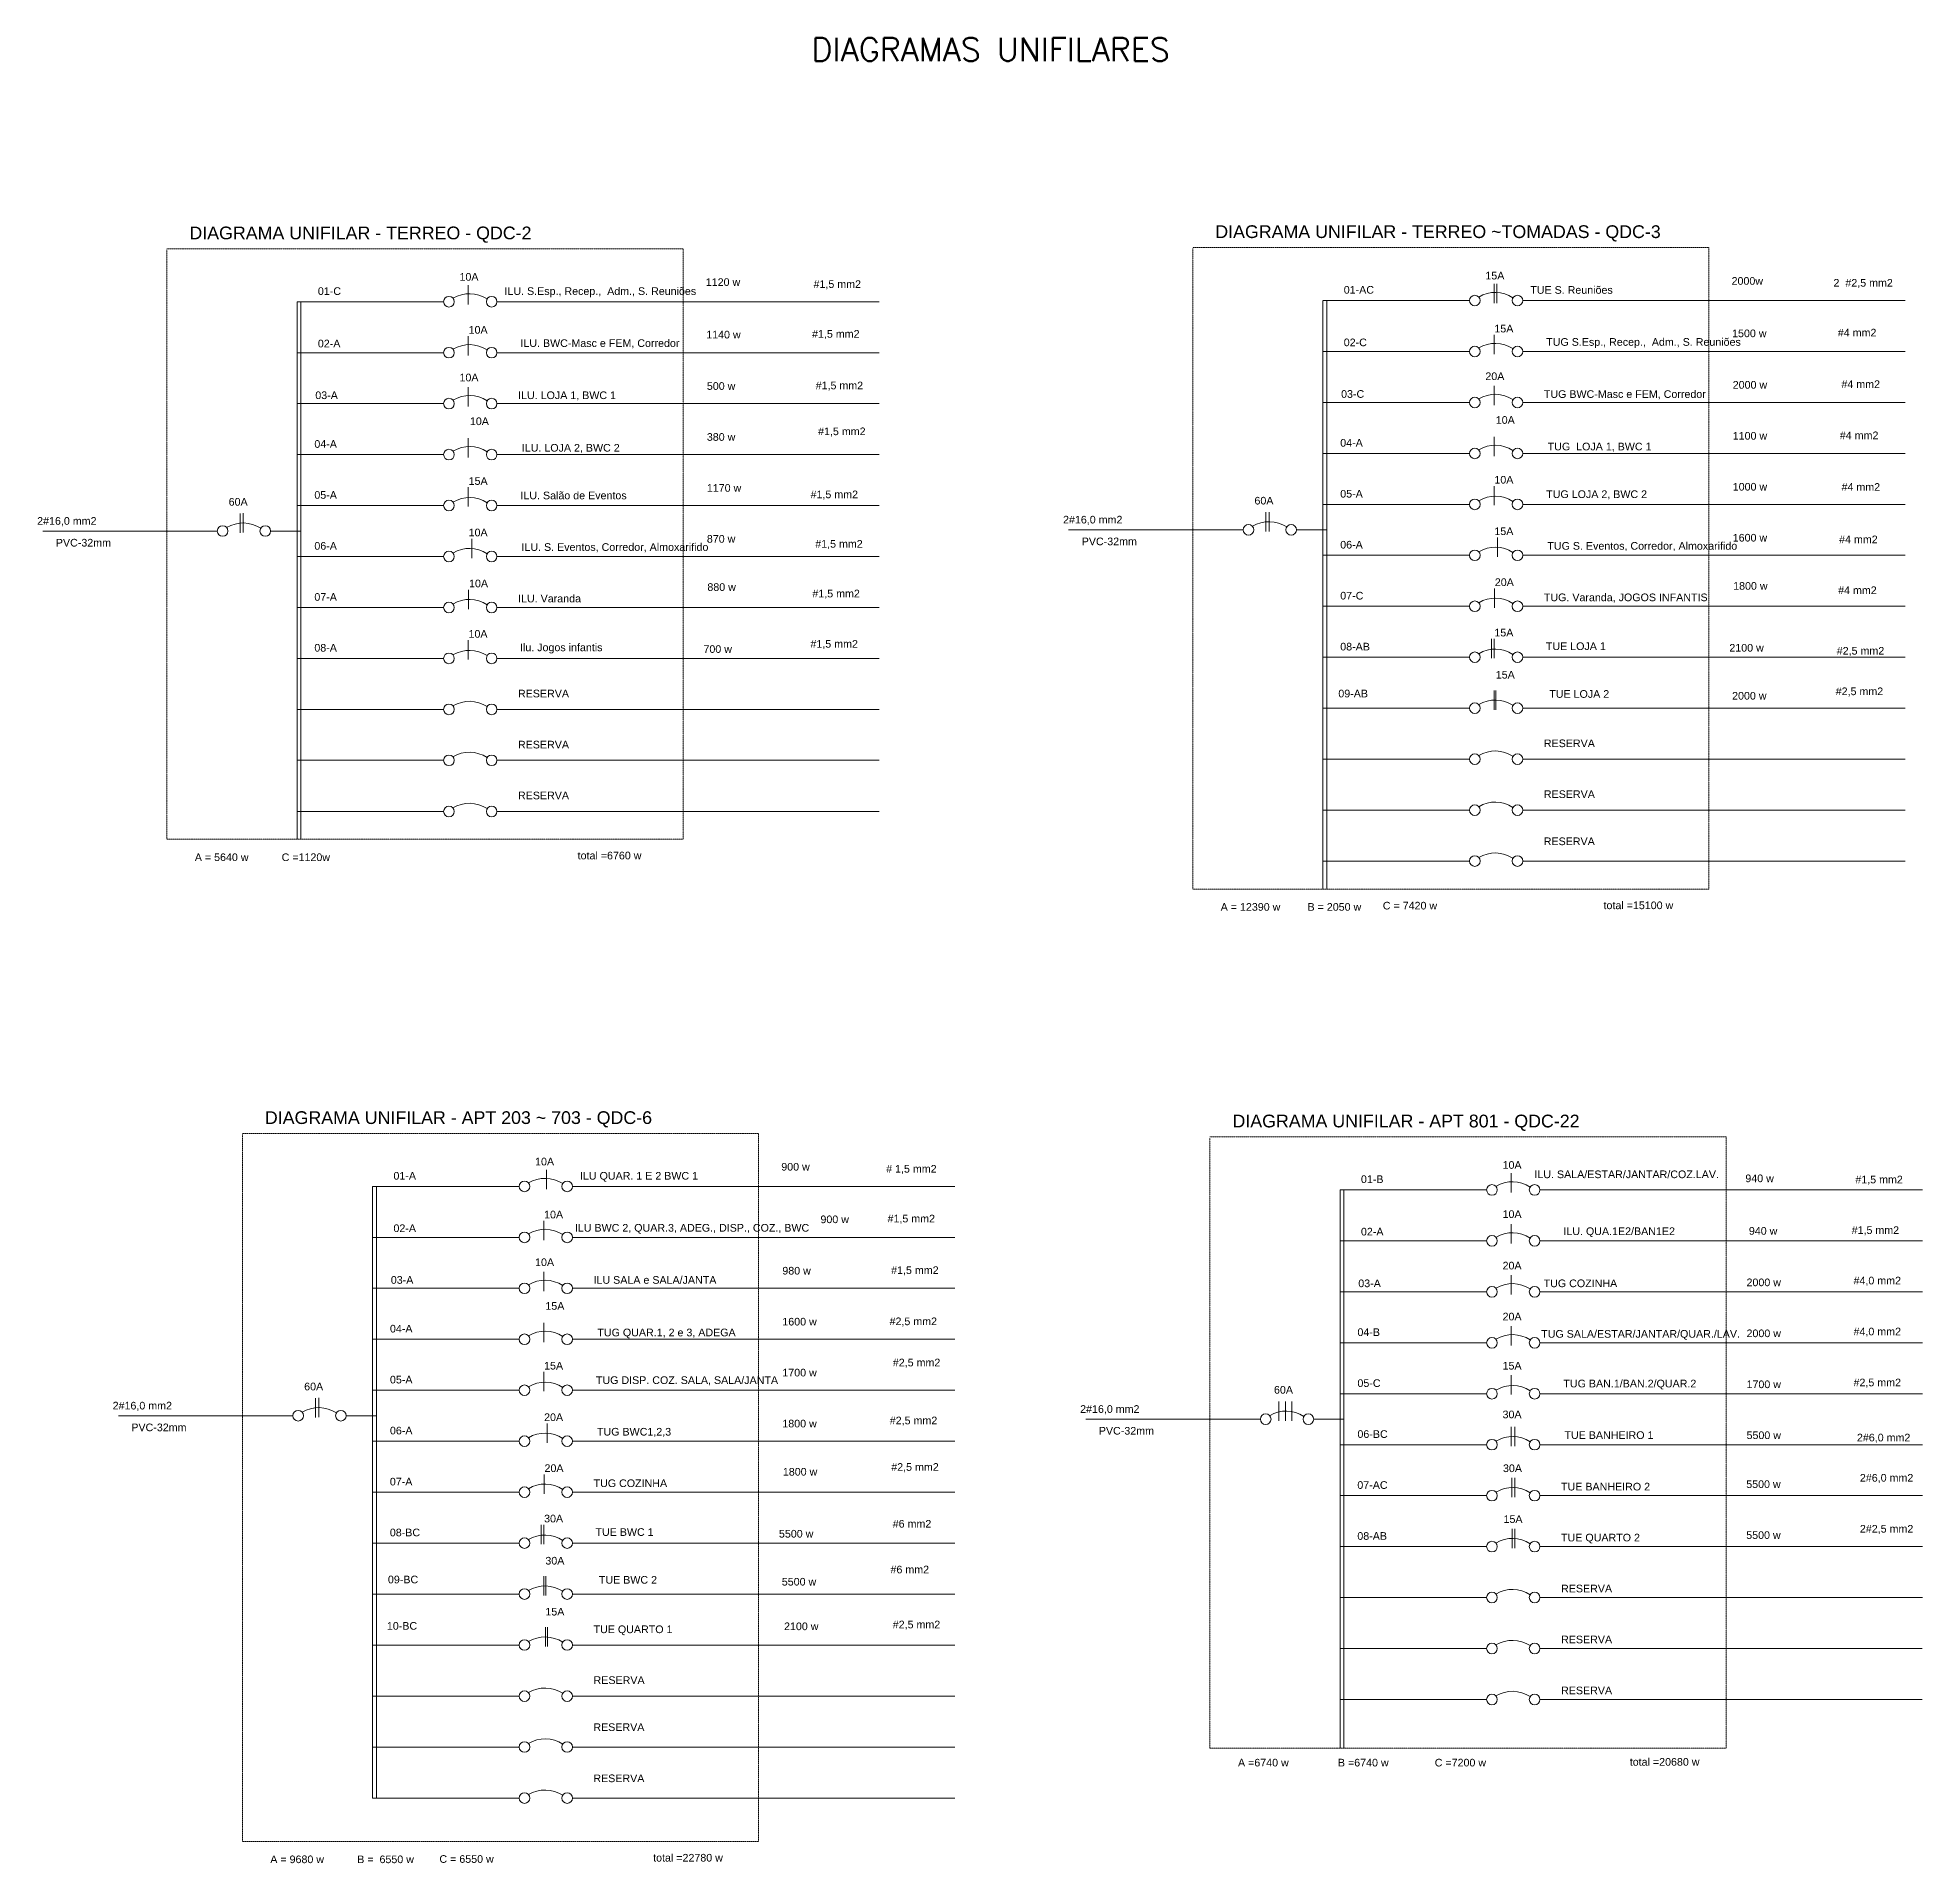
# Model space of a CAD drawing. Header units: millimetres. Extents: x 9138 to 12758, y -7 to 1713.
# Drawn here: x 10049 to 11824, y -7 to 1713 of the extents above; entities that cross this region are included whole.
import ezdxf

# ---------------------------------------------------------------- set-up
doc = ezdxf.new("R2010")
doc.units = ezdxf.units.MM
doc.linetypes.add('HIDDEN', pattern=[0.375, 0.25, -0.125])
doc.layers.add('ELETRI', color=5, linetype='Continuous', lineweight=9)
doc.layers.add('TELEFSU', color=3, linetype='Continuous')
doc.styles.add('ROMANS', font='romans')
doc.styles.get("Standard").update_dxf_attribs({"font": 'arial.ttf'})

msp = doc.modelspace()

# ---------------------------------------------------------------- texts
at = {"color": 4, "style": 'ROMANS'}
msp.add_text('DIAGRAMAS UNIFILARES', height=22, dxfattribs=at).set_placement((10777.9, 1690.5))
at = {"linetype": 'HIDDEN'}
for s, p in [('15A', (11412.5, 1484.8)), ('01-C', (10312.8, 1470.2)), ('10A', (10446.2, 1483.6)), ('ILU. S.Esp., Recep.,  Adm., S. Reuniões', (10488.6, 1470.2)), ('1120 w', (10678.2, 1478.7)), ('  #1,5 mm2', (10774.1, 1476.8)), ('01-AC', (11279.1, 1471.4)), ('TUE S. Reuniões', (11454.8, 1471.3)), ('2000w', (11644.4, 1479.8)), ('2  #2,5 mm2', (11740.4, 1478)), ('10A', (10454.8, 1433.7)), ('15A', (11421, 1434.9)), ('#4 mm2', (11744.5, 1431.1)), ('02-A', (10312.8, 1420.8)), ('ILU. BWC-Masc e FEM, Corredor', (10503.6, 1421.2)), ('1140 w', (10678.6, 1429.2)), ('#1,5 mm2', (10778.3, 1429.9)), ('02-C', (11279.1, 1421.9)), ('TUG S.Esp., Recep.,  Adm., S. Reuniões', (11469.8, 1422.3)), ('1500 w', (11644.9, 1430.4)), ('10A', (10446.2, 1388.8)), ('500 w', (10679.2, 1380.8)), ('  #1,5 mm2', (10776.1, 1381.3)), ('20A', (11412.5, 1390)), ('2000 w', (11645.5, 1381.9)), ('  #4 mm2', (11742.3, 1382.5)), ('03-A', (10310.4, 1372.1)), ('ILU. LOJA 1, BWC 1', (10501.4, 1372.1)), ('03-C', (11276.6, 1373.3)), ('TUG BWC-Masc e FEM, Corredor', (11467.6, 1373.2)), ('10A', (10456, 1347.6)), ('10A', (11422.3, 1348.8)), ('04-A', (10309.5, 1326.2)), ('380 w', (10679.2, 1332.8)), ('  #1,5 mm2', (10778.4, 1338.1)), ('04-A', (11275.8, 1327.3)), ('1100 w', (11645.5, 1333.9)), ('  #4 mm2', (11740.8, 1334.3)), ('ILU. LOJA 2, BWC 2', (10504.9, 1322.6)), ('TUG  LOJA 1, BWC 1', (11471.2, 1323.8)), ('15A', (10454.8, 1291.3)), ('10A', (11421, 1292.5)), ('60A', (10228.8, 1271.7)), ('05-A', (10309.5, 1278.2)), ('ILU. Salão de Eventos', (10503.6, 1277.7)), ('1170 w', (10679.2, 1284.8)), ('  #1,5 mm2', (10771.3, 1278.7)), ('60A', (11195, 1272.8)), ('05-A', (11275.8, 1279.3)), ('TUG LOJA 2, BWC 2', (11469.8, 1278.9)), ('1000 w', (11645.5, 1285.9)), ('  #4 mm2', (11742.4, 1285.7)), ('2#16,0 mm2', (10048.4, 1253.7)), ('2#16,0 mm2', (11014.7, 1254.9)), ('10A', (10454.8, 1242.8)), ('870 w', (10679.2, 1236.8)), ('15A', (11421, 1244)), ('1600 w', (11645.5, 1237.9)), ('  #4 mm2', (11740.1, 1236.3)), ('PVC-32mm', (10066, 1233.2)), ('06-A', (10309.5, 1230.2)), ('ILU. S. Eventos, Corredor, Almoxarifido', (10504.6, 1229.1)), ('  #1,5 mm2', (10775.7, 1232.1)), ('PVC-32mm', (11032.3, 1234.4)), ('06-A', (11275.8, 1231.3)), ('TUG S. Eventos, Corredor, Almoxarifido', (11470.9, 1230.2)), ('07-A', (10309.5, 1182.1)), ('10A', (10455.2, 1194.8)), ('880 w', (10679.7, 1191.4)), ('  #1,5 mm2', (10773, 1185.3)), ('07-C', (11275.8, 1183.3)), ('20A', (11421.4, 1196)), ('1800 w', (11645.9, 1192.5)), ('  #4 mm2', (11739.2, 1188.4)), ('ILU. Varanda', (10501.4, 1180.6)), ('TUG. Varanda, JOGOS INFANTIS', (11467.6, 1181.7)), ('10A', (10454.7, 1147.3)), ('15A', (11421, 1148.5)), ('08-A', (10309.5, 1134.2)), ('Ilu. Jogos infantis', (10503.2, 1134.6)), ('700 w', (10676, 1133)), ('  #1,5 mm2', (10771.2, 1137.9)), ('08-AB', (11275.8, 1135.3)), ('TUE LOJA 1', (11469.5, 1135.7)), ('2100 w', (11642.3, 1134.2)), ('  #2,5 mm2', (11737.9, 1131.4)), ('15A', (11422.3, 1108.8)), ('RESERVA', (10501.3, 1091.1)), ('09-AB', (11274, 1091.1)), ('TUE LOJA 2', (11472.7, 1090.7)), ('2000 w', (11644.9, 1089)), ('  #2,5 mm2', (11736.9, 1093.2)), ('RESERVA', (10501.3, 1043)), ('RESERVA', (11467.6, 1044.2)), ('RESERVA', (10501.3, 995.1)), ('RESERVA', (11467.6, 996.3)), ('RESERVA', (11467.5, 951.9)), ('A = 5640 w', (10196.9, 936.9)), ('C =1120w', (10278.7, 936.9)), ('total =6760 w', (10557.5, 938.5)), ('A = 12390 w', (11163.2, 890.1)), ('B = 2050 w', (11245, 890.1)), ('C = 7420 w', (11315.9, 891.3)), ('total =15100 w', (11523.8, 891.6)), ('10A', (10517.4, 650.2)), ('01-A', (10384, 636.8)), ('ILU QUAR. 1 E 2 BWC 1', (10559.7, 636.8)), ('900 w', (10749.3, 645.3)), (' # 1,5 mm2', (10845.3, 643.4)), ('01-B', (11295.3, 633.6)), ('10A', (11428.7, 647)), ('ILU. SALA/ESTAR/JANTAR/COZ.LAV.', (11458.7, 638.2)), ('940 w', (11657.4, 634.4)), (' #1,5 mm2', (11758.2, 633.3)), ('10A', (10525.9, 600.3)), ('#1,5 mm2', (10849.4, 596.5)), ('10A', (11428.7, 600.7)), ('02-A', (10384, 587.4)), ('ILU BWC 2, QUAR.3, ADEG., DISP., COZ., BWC ', (10554.9, 587.8)), ('900 w', (10786.2, 595.8)), ('02-A', (11295.3, 584.2)), ('ILU. QUA.1E2/BAN1E2', (11486, 584.6)), (' 940 w', (11657.9, 584.9)), ('#1,5 mm2', (11757.5, 585.6)), ('10A', (10517.4, 555.4)), ('980 w', (10750.3, 547.4)), ('  #1,5 mm2', (10847.2, 547.9)), ('20A', (11428.7, 552.2)), ('03-A', (10381.5, 538.7)), ('ILU SALA e SALA/JANTA', (10572.5, 538.7)), ('03-A', (11292.8, 535.5)), ('TUG COZINHA', (11467.4, 535.5)), ('2000 w', (11658.5, 536.4)), ('  #4,0 mm2', (11753.7, 538.1)), ('15A', (10527.1, 514.2)), ('04-A', (10380.7, 492.8)), ('1600 w', (10750.3, 499.4)), ('  #2,5 mm2', (10845.7, 499.7)), ('20A', (11428.7, 504.2)), ('  #4,0 mm2', (11753.7, 490.1)), ('TUG QUAR.1, 2 e 3, ADEGA', (10576.1, 489.2)), ('04-B', (11292, 489.5)), ('TUG SALA/ESTAR/JANTAR/QUAR./LAV.', (11465.1, 487.9)), ('2000 w', (11658.5, 488.4)), ('15A', (10525.9, 457.9)), ('  #2,5 mm2', (10848.8, 460.9)), ('15A', (11428.7, 457.9)), ('60A', (10299.9, 438.3)), ('05-A', (10380.7, 444.8)), ('TUG DISP. COZ. SALA, SALA/JANTA', (10574.7, 444.3)), ('1700 w', (10750.3, 451.4)), ('05-C', (11292, 441.5)), ('TUG BAN.1/BAN.2/QUAR.2', (11486, 441.1)), ('1700 w', (11658.5, 440.4)), ('  #2,5 mm2', (11753.7, 442.1)), ('2#16,0 mm2', (10119.5, 420.3)), ('60A', (11213.4, 435.2)), ('20A', (10525.9, 409.4)), ('1800 w', (10750.3, 403.4)), ('  #2,5 mm2', (10845.9, 406.3)), ('2#16,0 mm2', (11030.8, 417.1)), ('30A', (11428.7, 412)), ('PVC-32mm', (10137.1, 399.8)), ('06-A', (10380.7, 396.8)), ('TUG BWC1,2,3', (10575.7, 395.7)), ('PVC-32mm', (11048.4, 396.6)), ('06-BC', (11292, 393.5)), ('TUE BANHEIRO 1', (11487, 392.5)), ('5500 w', (11658.5, 392.4)), ('  2#6,0 mm2', (11756.9, 390.2)), ('07-A', (10380.6, 348.7)), ('20A', (10526.3, 361.4)), ('1800 w', (10750.8, 358)), ('  #2,5 mm2', (10847.3, 362.5)), ('30A', (11429.1, 361.3)), ('   2#6,0 mm2', (11756.9, 352.3)), ('TUG COZINHA', (10572.5, 347.2)), ('07-AC', (11291.9, 345.5)), ('TUE BANHEIRO 2', (11483.8, 344)), ('30A', (10525.9, 313.9)), ('15A', (11429.6, 313.4)), ('08-BC', (10380.6, 300.8)), ('TUE BWC 1', (10574.3, 301.2)), ('5500 w', (10747.1, 299.6)), ('  #6 mm2', (10848.7, 309)), ('08-AB', (11291.9, 297.5)), ('TUE QUARTO 2', (11483.8, 296)), ('   2#2,5 mm2', (11756.9, 304.3)), ('30A', (10527.1, 274.2)), ('  #6 mm2', (10846.6, 265.9)), ('09-BC', (10378.8, 256.5)), ('TUE BWC 2', (10577.5, 256.2)), ('5500 w', (10749.8, 254.4)), ('RESERVA', (11483.8, 248)), ('15A', (10527.1, 226.2)), ('10-BC', (10377.8, 212.8)), ('TUE QUARTO 1', (10572.5, 209.6)), ('2100 w', (10751.9, 212.4)), ('  #2,5 mm2', (10848.7, 214.1)), ('RESERVA', (11483.8, 200)), ('RESERVA', (10572.5, 161.7)), ('RESERVA', (11483.8, 152)), ('RESERVA', (10572.3, 117.4)), ('A =6740 w', (11179.5, 84)), ('B =6740 w', (11273.6, 84)), ('C =7200 w', (11364.8, 84)), ('total =20680 w', (11548.5, 84.7)), ('RESERVA', (10572.3, 69.2)), ('A = 9680 w', (10268, -7.1)), ('B =  6550 w', (10349.9, -7.1)), ('C = 6550 w', (10427.3, -6.8)), ('total =22780 w', (10628.6, -5.6))]:
    msp.add_text(s, height=7.2, dxfattribs=at).set_placement(p)
at = {"layer": 'ELETRI', "linetype": 'HIDDEN'}
for s, p in [('DIAGRAMA UNIFILAR - TERREO - QDC-2', (10191.8, 1522.6)), ('DIAGRAMA UNIFILAR - TERREO ~TOMADAS - QDC-3', (11158.1, 1523.8)), ('DIAGRAMA UNIFILAR - APT 203 ~ 703 - QDC-6', (10262.9, 689.2)), ('DIAGRAMA UNIFILAR - APT 801 - QDC-22', (11174.3, 686))]:
    msp.add_text(s, height=12, dxfattribs=at).set_placement(p)
at = {"layer": 'TELEFSU', "char_height": 8, "width": 77.865, "attachment_point": 1}
for insert in [(11655.1, 353.5), (11655.1, 305.5)]:
    msp.add_mtext(' {\\H0.9x;\\C0;5500 w}', dxfattribs=dict(at, insert=insert))

# ---------------------------------------------------------------- linework, layer by layer
at = {"layer": 'ELETRI', "linetype": 'HIDDEN'}
for p, q in [((10656.9, 1513.7), (10170.5, 1513.7)), ((10170.5, 1512.6), (10170.5, 957.4)), ((10656.9, 957.4), (10656.9, 1513.7)), ((11623.1, 1514.9), (11136.8, 1514.9)), ((11136.8, 1513.8), (11136.8, 910.5)), ((11623.1, 910.5), (11623.1, 1514.9)), ((10170.5, 957.4), (10656.9, 957.4)), ((11136.8, 910.5), (11623.1, 910.5)), ((10728, 680.3), (10241.7, 680.3)), ((10241.7, 679.2), (10241.7, 13.3)), ((10728, 13.3), (10728, 680.3)), ((11639.3, 677.1), (11153, 677.1)), ((11153, 676), (11153, 101.1)), ((11639.3, 101.1), (11639.3, 677.1)), ((11153, 101.1), (11639.3, 101.1)), ((10241.7, 13.3), (10728, 13.3))]:
    msp.add_line(p, q, dxfattribs=at)
at = {"layer": 'ELETRI', "linetype": 'Continuous'}
for p, q in [((10454.4, 1479.4), (10454.4, 1461.2)), ((11420.7, 1480.6), (11420.7, 1462.4)), ((11423.4, 1480.6), (11423.4, 1462.4)), ((10293.3, 1463.8), (10293.3, 1415.8)), ((10293.3, 1463.8), (10431.3, 1463.8)), ((10296.9, 1463.8), (10296.9, 1415.8)), ((10481.5, 1463.8), (10841.6, 1463.8)), ((11259.5, 1464.9), (11259.5, 1416.9)), ((11259.6, 1464.9), (11397.6, 1464.9)), ((11263.1, 1464.9), (11263.1, 1416.9)), ((11447.8, 1464.9), (11807.9, 1464.9)), ((10454.4, 1431.4), (10454.4, 1413.2)), ((11420.7, 1432.6), (11420.7, 1414.4)), ((10293.3, 1415.8), (10293.3, 1367.8)), ((10293.3, 1415.8), (10431.3, 1415.8)), ((10296.9, 1415.8), (10296.9, 1367.8)), ((10481.5, 1415.8), (10841.6, 1415.8)), ((11259.5, 1416.9), (11259.5, 1368.9)), ((11259.6, 1416.9), (11397.6, 1416.9)), ((11263.1, 1416.9), (11263.1, 1368.9)), ((11447.8, 1416.9), (11807.9, 1416.9)), ((10293.3, 1367.8), (10293.3, 1319.8)), ((10293.3, 1367.8), (10431.3, 1367.8)), ((10296.9, 1367.8), (10296.9, 1319.8)), ((10454.4, 1383.4), (10454.4, 1365.2)), ((10481.5, 1367.8), (10841.6, 1367.8)), ((11259.5, 1368.9), (11259.5, 1320.9)), ((11259.6, 1368.9), (11397.6, 1368.9)), ((11263.1, 1368.9), (11263.1, 1320.9)), ((11420.7, 1384.6), (11420.7, 1366.4)), ((11447.8, 1368.9), (11807.9, 1368.9)), ((10454.4, 1335.4), (10454.4, 1317.2)), ((11420.7, 1336.6), (11420.7, 1318.4)), ((10293.3, 1319.8), (10293.3, 1271.8)), ((10293.3, 1319.8), (10431.3, 1319.8)), ((10296.9, 1319.8), (10296.9, 1271.8)), ((10481.5, 1319.8), (10841.6, 1319.8)), ((11259.5, 1320.9), (11259.5, 1272.9)), ((11259.6, 1320.9), (11397.6, 1320.9)), ((11263.1, 1320.9), (11263.1, 1272.9)), ((11447.8, 1320.9), (11807.9, 1320.9)), ((10454.4, 1289.1), (10454.4, 1270.9)), ((11420.7, 1290.2), (11420.7, 1272)), ((10239.5, 1264.4), (10239.5, 1246.2)), ((10242.6, 1264.5), (10242.6, 1246.3)), ((10293.3, 1271.8), (10293.3, 1223.8)), ((10293.3, 1271.8), (10431.3, 1271.8)), ((10296.9, 1271.8), (10296.9, 1223.8)), ((10481.5, 1271.8), (10841.6, 1271.8)), ((11205.8, 1265.5), (11205.8, 1247.3)), ((11208.9, 1265.7), (11208.9, 1247.5)), ((11259.5, 1272.9), (11259.5, 1224.9)), ((11259.6, 1272.9), (11397.6, 1272.9)), ((11263.1, 1272.9), (11263.1, 1224.9)), ((11447.8, 1272.9), (11807.9, 1272.9)), ((10053.7, 1247.8), (10218.1, 1247.8)), ((10268.3, 1247.8), (10296.9, 1247.8)), ((11020, 1248.9), (11184.4, 1248.9)), ((11234.6, 1248.9), (11263.1, 1248.9)), ((10457.7, 1240.5), (10457.7, 1222.3)), ((11259.5, 1224.9), (11259.5, 1176.9)), ((11259.6, 1224.9), (11397.6, 1224.9)), ((11263.1, 1224.9), (11263.1, 1176.9)), ((11424, 1241.7), (11424, 1223.5)), ((11447.8, 1224.9), (11807.9, 1224.9)), ((10293.3, 1223.8), (10293.3, 1175.8)), ((10293.3, 1223.8), (10431.3, 1223.8)), ((10296.9, 1223.8), (10296.9, 1175.8)), ((10481.5, 1223.8), (10841.6, 1223.8)), ((10454.8, 1192.5), (10454.8, 1174.3)), ((11421.1, 1193.7), (11421.1, 1175.5)), ((10293.3, 1175.8), (10431.3, 1175.8)), ((10293.3, 1175.8), (10293.3, 957.4)), ((10296.9, 1175.8), (10296.9, 957.4)), ((10481.5, 1175.8), (10841.6, 1175.8)), ((11259.5, 1176.9), (11397.6, 1176.9)), ((11259.5, 1176.9), (11259.5, 910.5)), ((11263.1, 1176.9), (11263.1, 910.5)), ((11447.8, 1176.9), (11807.9, 1176.9)), ((10454.4, 1145.1), (10454.4, 1126.9)), ((11418.2, 1146.1), (11418.2, 1127.9)), ((11420.7, 1146.2), (11420.7, 1128)), ((10293.3, 1127.8), (10431.3, 1127.8)), ((10481.5, 1127.8), (10841.6, 1127.8)), ((11259.5, 1128.9), (11397.6, 1128.9)), ((11447.8, 1128.9), (11807.9, 1128.9)), ((11420.7, 1097.7), (11420.7, 1079.5)), ((11422.5, 1097.7), (11422.5, 1079.5)), ((10293.3, 1079.8), (10431.3, 1079.8)), ((10481.5, 1079.8), (10841.6, 1079.8)), ((11259.5, 1080.9), (11397.6, 1080.9)), ((11447.8, 1080.9), (11807.9, 1080.9)), ((10293.3, 1031.8), (10431.3, 1031.8)), ((10481.5, 1031.8), (10841.6, 1031.8)), ((11259.5, 1032.9), (11397.6, 1032.9)), ((11447.8, 1032.9), (11807.9, 1032.9)), ((10293.3, 983.6), (10431.3, 983.6)), ((10481.5, 983.6), (10841.6, 983.6)), ((11259.5, 984.8), (11397.6, 984.8)), ((11447.8, 984.8), (11807.9, 984.8)), ((11259.5, 936.9), (11397.6, 936.9)), ((11447.8, 936.9), (11807.9, 936.9)), ((10528.3, 646.1), (10528.3, 627.9)), ((11436.8, 642.8), (11436.8, 624.6)), ((10364.4, 630.4), (10364.4, 582.4)), ((10364.4, 630.4), (10502.4, 630.4)), ((10368, 630.4), (10368, 582.4)), ((10552.6, 630.4), (10912.7, 630.4)), ((11275.7, 627.1), (11275.7, 579.1)), ((11275.7, 627.1), (11413.7, 627.1)), ((11279.3, 627.1), (11279.3, 579.1)), ((11463.9, 627.1), (11824.1, 627.1)), ((10525.5, 598), (10525.5, 579.8)), ((11436.8, 594.8), (11436.8, 576.6)), ((10364.4, 582.4), (10364.4, 534.4)), ((10364.4, 582.4), (10502.4, 582.4)), ((10368, 582.4), (10368, 534.4)), ((10552.6, 582.4), (10912.7, 582.4)), ((11275.7, 579.1), (11275.7, 531.1)), ((11275.7, 579.1), (11413.7, 579.1)), ((11279.3, 579.1), (11279.3, 531.1)), ((11463.9, 579.1), (11824.1, 579.1)), ((10364.4, 534.4), (10364.4, 486.4)), ((10364.4, 534.4), (10502.4, 534.4)), ((10368, 534.4), (10368, 486.4)), ((10525.5, 550), (10525.5, 531.8)), ((10552.6, 534.4), (10912.7, 534.4)), ((11436.8, 546.8), (11436.8, 528.6)), ((11275.7, 531.1), (11275.7, 483.1)), ((11275.7, 531.1), (11413.7, 531.1)), ((11279.3, 531.1), (11279.3, 483.1)), ((11463.9, 531.1), (11824.1, 531.1)), ((10525.5, 502), (10525.5, 483.8)), ((11436.8, 498.8), (11436.8, 480.6)), ((10364.4, 486.4), (10364.4, 438.4)), ((10364.4, 486.4), (10502.4, 486.4)), ((10368, 486.4), (10368, 438.4)), ((10552.6, 486.4), (10912.7, 486.4)), ((11275.7, 483.1), (11275.7, 435.1)), ((11275.7, 483.1), (11413.7, 483.1)), ((11279.3, 483.1), (11279.3, 435.1)), ((11463.9, 483.1), (11824.1, 483.1)), ((10525.5, 455.7), (10525.5, 437.5)), ((11436.8, 452.5), (11436.8, 434.3)), ((10310.6, 431), (10310.6, 412.8)), ((10313.7, 431.1), (10313.7, 412.9)), ((10364.4, 438.4), (10364.4, 390.4)), ((10364.4, 438.4), (10502.4, 438.4)), ((10368, 438.4), (10368, 390.4)), ((10552.6, 438.4), (10912.7, 438.4)), ((11218, 427.9), (11218, 409.7)), ((11224.1, 427.9), (11224.1, 409.7)), ((11230.3, 427.9), (11230.3, 409.7)), ((11275.7, 435.1), (11275.7, 387.1)), ((11275.7, 435.1), (11413.7, 435.1)), ((11279.3, 435.1), (11279.3, 387.1)), ((11463.9, 435.1), (11824.1, 435.1)), ((10124.9, 414.4), (10289.3, 414.4)), ((10339.5, 414.4), (10368, 414.4)), ((11036.2, 411.1), (11200.6, 411.1)), ((11250.8, 411.1), (11279.3, 411.1)), ((10528.8, 407.1), (10528.8, 388.9)), ((11436.8, 403.9), (11436.8, 385.7)), ((11440.2, 403.9), (11440.2, 385.7)), ((10364.4, 390.4), (10364.4, 342.4)), ((10364.4, 390.4), (10502.4, 390.4)), ((10368, 390.4), (10368, 342.4)), ((10552.6, 390.4), (10912.7, 390.4)), ((11275.7, 387.1), (11275.7, 339.1)), ((11275.7, 387.1), (11413.7, 387.1)), ((11279.3, 387.1), (11279.3, 339.1)), ((11463.9, 387.1), (11824.1, 387.1)), ((10525.9, 359.1), (10525.9, 340.9)), ((11437.3, 355.9), (11437.3, 337.7)), ((11440.1, 355.9), (11440.1, 337.7)), ((10364.4, 342.4), (10502.4, 342.4)), ((10364.4, 342.4), (10364.4, 54.2)), ((10368, 342.4), (10368, 54.2)), ((10552.6, 342.4), (10912.7, 342.4)), ((11275.7, 339.1), (11413.7, 339.1)), ((11275.7, 339.1), (11275.7, 101.1)), ((11279.3, 339.1), (11279.3, 101.1)), ((11463.9, 339.1), (11824.1, 339.1)), ((10523, 311.5), (10523, 293.3)), ((10525.5, 311.7), (10525.5, 293.5)), ((11437.8, 307.9), (11437.8, 289.7)), ((11440.2, 307.9), (11440.2, 289.7)), ((10364.4, 294.4), (10502.4, 294.4)), ((10552.6, 294.4), (10912.7, 294.4)), ((11275.7, 291.1), (11413.7, 291.1)), ((11463.9, 291.1), (11824.1, 291.1)), ((10525.5, 263.1), (10525.5, 244.9)), ((10527.4, 263.2), (10527.4, 245)), ((10364.4, 246.4), (10502.4, 246.4)), ((10552.6, 246.4), (10912.7, 246.4)), ((11275.7, 243.1), (11413.7, 243.1)), ((11463.9, 243.1), (11824.1, 243.1)), ((10527.3, 215.2), (10527.3, 197)), ((10529.2, 215.2), (10529.2, 197)), ((10364.4, 198.4), (10502.4, 198.4)), ((10552.6, 198.4), (10912.7, 198.4)), ((11275.7, 195.1), (11413.7, 195.1)), ((11463.9, 195.1), (11824, 195.1)), ((10364.4, 150.2), (10502.4, 150.2)), ((10552.6, 150.2), (10912.7, 150.2)), ((11275.7, 147.1), (11413.7, 147.1)), ((11463.9, 147.1), (11824, 147.1)), ((10364.4, 102.3), (10502.4, 102.3)), ((10552.6, 102.3), (10912.7, 102.3)), ((10364.4, 54.2), (10502.4, 54.2)), ((10552.6, 54.2), (10912.7, 54.2))]:
    msp.add_line(p, q, dxfattribs=at)
for centre in [(10436.3, 1463.8), (10476.5, 1463.8), (11402.6, 1464.9), (11442.8, 1464.9), (10436.3, 1415.8), (10476.5, 1415.8), (11402.6, 1416.9), (11442.8, 1416.9), (10436.3, 1367.8), (10476.5, 1367.8), (11402.6, 1368.9), (11442.8, 1368.9), (10436.3, 1319.8), (10476.5, 1319.8), (11402.6, 1320.9), (11442.8, 1320.9), (10436.3, 1271.8), (10476.5, 1271.8), (11402.6, 1272.9), (11442.8, 1272.9), (10223.1, 1247.8), (10263.3, 1247.8), (11189.4, 1248.9), (11229.6, 1248.9), (10436.3, 1223.8), (10476.5, 1223.8), (11402.6, 1224.9), (11442.8, 1224.9), (10436.3, 1175.8), (10476.5, 1175.8), (11402.6, 1176.9), (11442.8, 1176.9), (10436.3, 1127.8), (10476.5, 1127.8), (11402.6, 1128.9), (11442.8, 1128.9), (10436.3, 1079.8), (10476.5, 1079.8), (11402.6, 1080.9), (11442.8, 1080.9), (10436.3, 1031.8), (10476.5, 1031.8), (11402.6, 1032.9), (11442.8, 1032.9), (10436.3, 983.6), (10476.5, 983.6), (11402.6, 984.8), (11442.8, 984.8), (11402.6, 936.9), (11442.8, 936.9), (10507.4, 630.4), (10547.6, 630.4), (11418.7, 627.1), (11458.9, 627.1), (10507.4, 582.4), (10547.6, 582.4), (11418.7, 579.1), (11458.9, 579.1), (10507.4, 534.4), (10547.6, 534.4), (11418.7, 531.1), (11458.9, 531.1), (10507.4, 486.4), (10547.6, 486.4), (11418.7, 483.1), (11458.9, 483.1), (10507.4, 438.4), (10547.6, 438.4), (11418.7, 435.1), (11458.9, 435.1), (10294.3, 414.4), (10334.5, 414.4), (11205.6, 411.1), (11245.8, 411.1), (10507.4, 390.4), (10547.6, 390.4), (11418.7, 387.1), (11458.9, 387.1), (10507.4, 342.4), (10547.6, 342.4), (11418.7, 339.1), (11458.9, 339.1), (10507.4, 294.4), (10547.6, 294.4), (11418.7, 291.1), (11458.9, 291.1), (10507.4, 246.4), (10547.6, 246.4), (11418.7, 243.1), (11458.9, 243.1), (10507.4, 198.4), (10547.6, 198.4), (11418.7, 195.1), (11458.9, 195.1), (10507.4, 150.2), (10547.6, 150.2), (11418.7, 147.1), (11458.9, 147.1), (10507.4, 102.3), (10547.6, 102.3), (10507.4, 54.2), (10547.6, 54.2)]:
    msp.add_circle(centre, 5, dxfattribs=at)
for centre in [(10455.7, 1441.3), (11421.9, 1442.5), (10455.7, 1393.3), (11421.9, 1394.5), (10455.7, 1345.3), (11421.9, 1346.5), (10455.7, 1297.3), (11421.9, 1298.5), (10455.7, 1249.3), (11421.9, 1250.5), (10242.5, 1225.3), (11208.8, 1226.5), (10455.7, 1201.3), (11421.9, 1202.5), (10455.7, 1153.3), (11421.9, 1154.5), (11421.9, 1106.5), (10455.7, 1105.3), (10455.7, 1057.3), (11421.9, 1058.5), (10455.6, 1009.3), (11421.9, 1010.5), (10455.6, 961.2), (11421.9, 962.4), (11421.9, 914.4), (10526.8, 607.9), (11438.1, 604.7), (10526.8, 559.9), (11438.1, 556.7), (10526.8, 511.9), (11438.1, 508.7), (10526.8, 463.9), (11438.1, 460.7), (10526.8, 415.9), (11438.1, 412.7), (10313.6, 391.9), (11224.9, 388.7), (10526.8, 367.9), (11438.1, 364.7), (10526.8, 319.9), (11438.1, 316.7), (10526.8, 271.9), (11438.1, 268.7), (10526.8, 223.9), (11438.1, 220.7), (10526.8, 175.9), (11438.1, 172.7), (10526.8, 127.8), (11438.1, 124.7), (10526.8, 79.9), (10526.8, 31.7)]:
    msp.add_arc(centre, 30.1, 56.5031, 121.2449, dxfattribs=at)

msp.set_redraw_order([(e.dxf.handle, doc.entitydb.next_handle()) for e in msp.query("TEXT MTEXT ATTDEF DIMENSION ARC_DIMENSION")])  # texts and dimensions are drawn at this point

doc.saveas('drawing.dxf')
